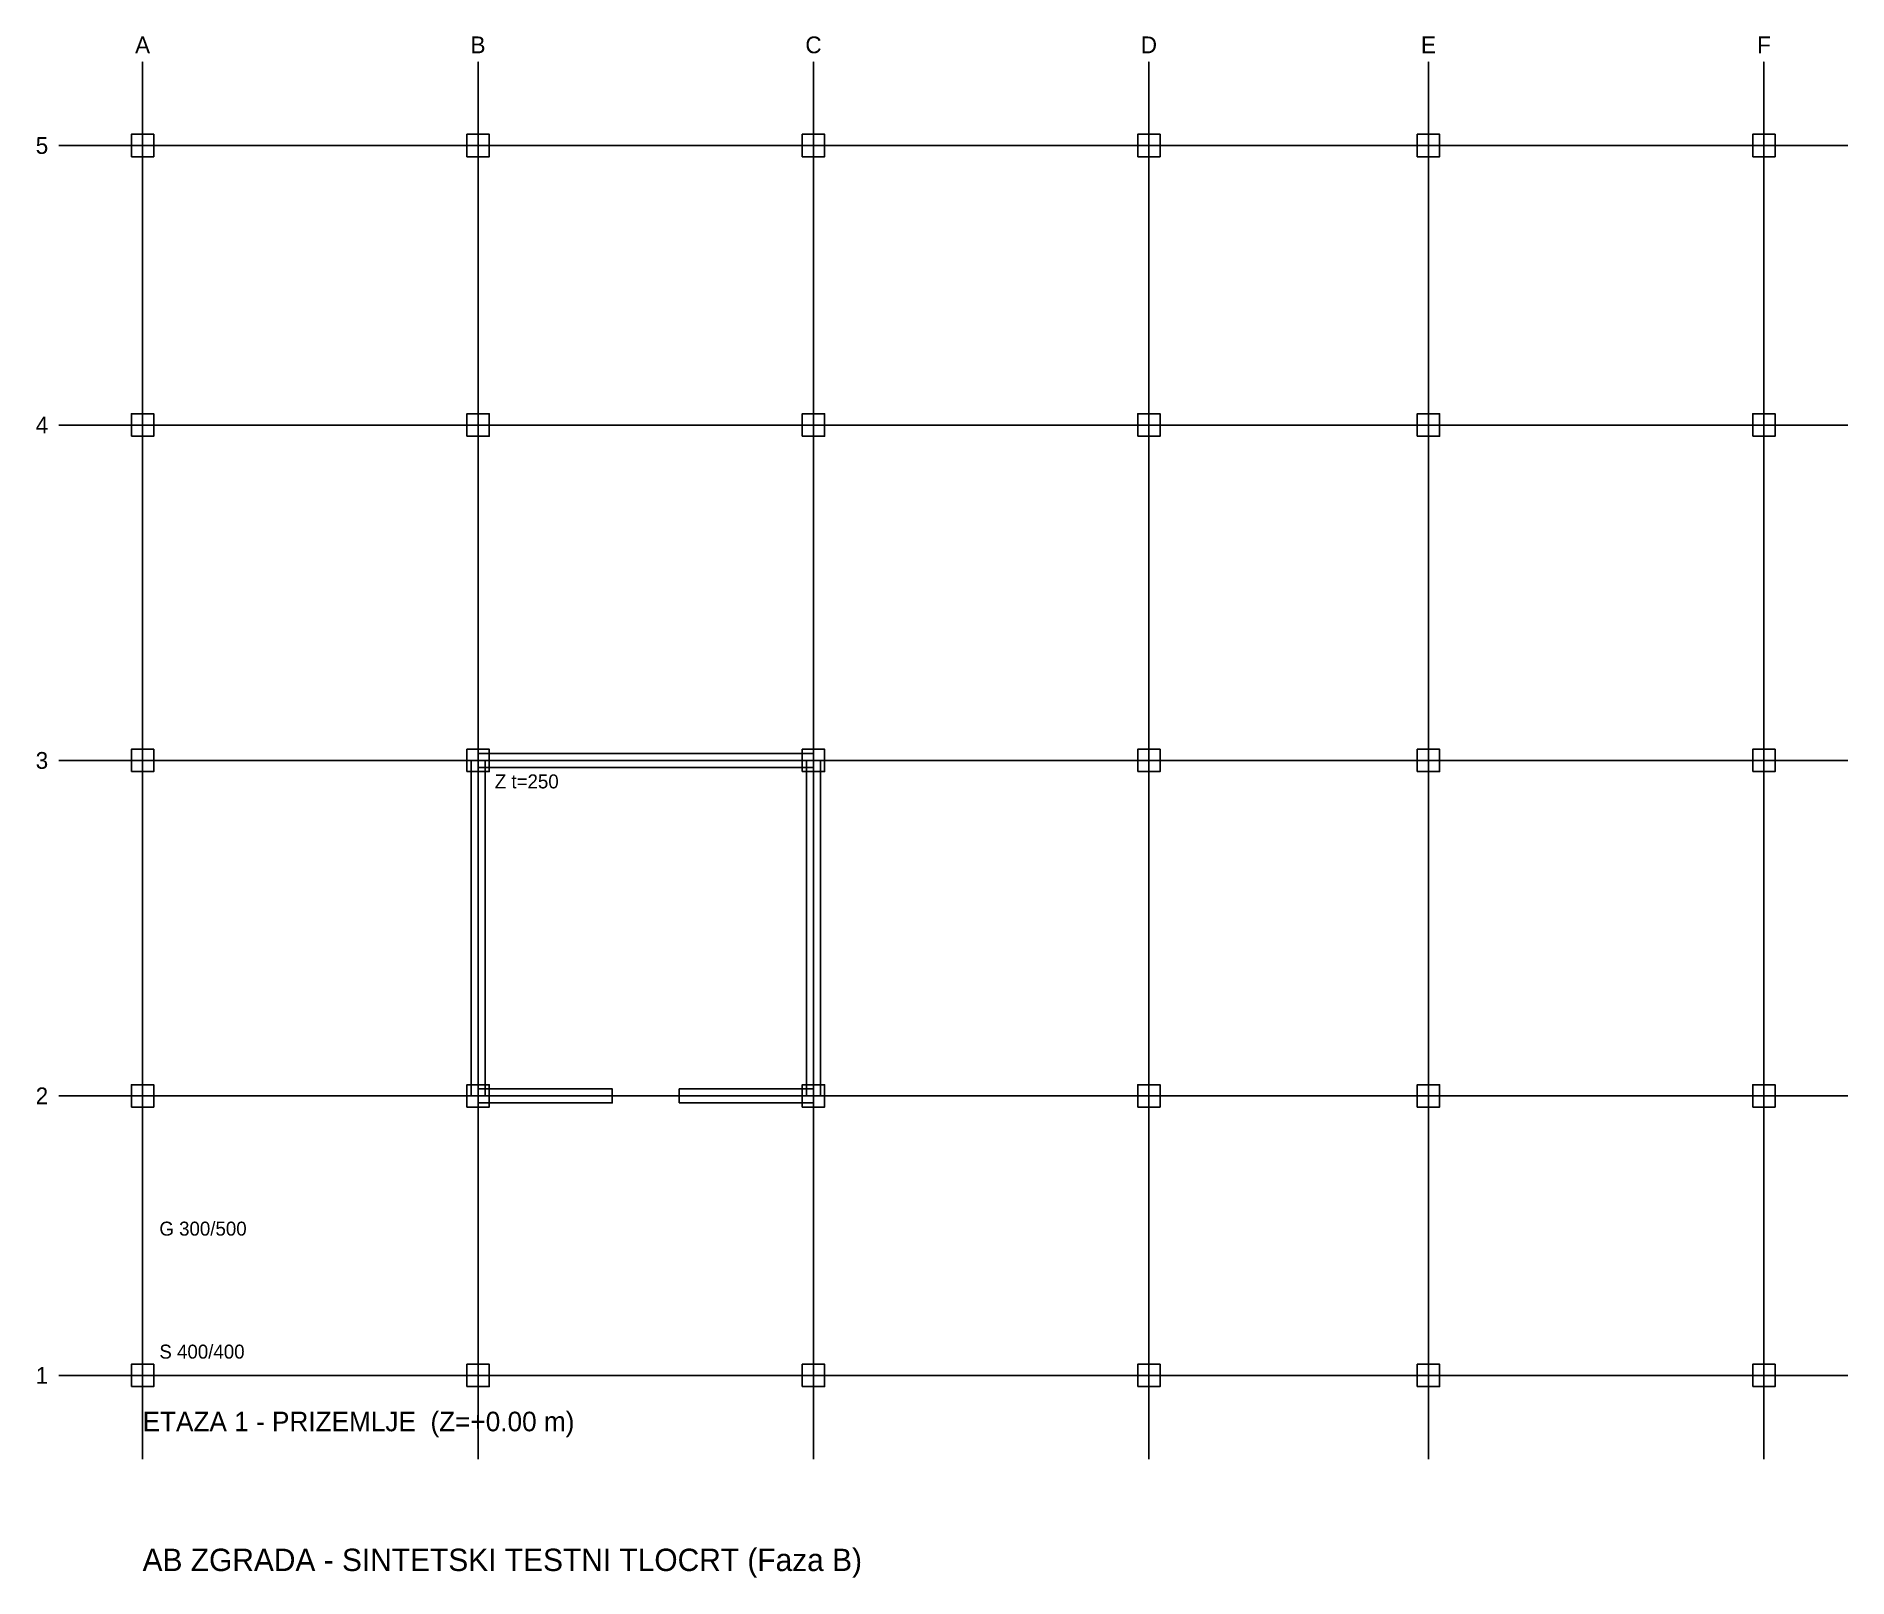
# Model space of a CAD drawing. Header units: millimetres. Extents: x -1902 to 141500, y -3620 to 23954.
# Drawn here: x -1902 to 30500, y -3620 to 23954 of the extents above; entities that cross this region are included whole.
import ezdxf
from ezdxf.enums import TextEntityAlignment as Align

# ---------------------------------------------------------------- set-up
doc = ezdxf.new("R2010")
doc.units = ezdxf.units.MM
doc.linetypes.add('DASHDOT', pattern=[3.556, 2.54, -0.508, 0, -0.508])
for name, color, linetype in [('GREDA', 3, 'Continuous'), ('KOTE', 2, 'Continuous'), ('OSI', 8, 'Continuous'), ('PLOCA', 4, 'Continuous'), ('STUP', 1, 'Continuous'), ('TEKST', 7, 'Continuous'), ('ZID', 5, 'Continuous')]:
    doc.layers.add(name, color=color, linetype=linetype)

msp = doc.modelspace()

# ---------------------------------------------------------------- texts
at = {"layer": 'KOTE'}
for s, p in [('Z t=250', (6300, 10500)), ('G 300/500', (300, 2500)), ('S 400/400', (300, 300))]:
    msp.add_text(s, height=250, dxfattribs=at).set_placement(p)
at = {"layer": 'OSI'}
for s, p in [('A', (0, 23800)), ('B', (6000, 23800)), ('C', (12000, 23800)), ('D', (18000, 23800)), ('E', (23000, 23800)), ('F', (29000, 23800)), ('5', (-1800, 22000)), ('4', (-1800, 17000)), ('3', (-1800, 11000)), ('2', (-1800, 5000)), ('1', (-1800, 0))]:
    msp.add_text(s, height=300, dxfattribs=at).set_placement(p, align=Align.MIDDLE_CENTER)
at = {"layer": 'TEKST'}
for s, height, p in [('ETAZA 1 - PRIZEMLJE  (Z=+0.00 m)', 350, (0, -1000)), ('AB ZGRADA - SINTETSKI TESTNI TLOCRT (Faza B)', 400, (0, -3500))]:
    msp.add_text(s, height=height, dxfattribs=at).set_placement(p)

# ---------------------------------------------------------------- linework, layer by layer
at = {"layer": 'GREDA'}
for p, q in [((0, 22000), (6000, 22000)), ((0, 17000), (0, 22000)), ((6000, 22000), (12000, 22000)), ((6000, 17000), (6000, 22000)), ((12000, 22000), (18000, 22000)), ((12000, 17000), (12000, 22000)), ((18000, 22000), (23000, 22000)), ((18000, 17000), (18000, 22000)), ((23000, 22000), (29000, 22000)), ((23000, 17000), (23000, 22000)), ((29000, 17000), (29000, 22000)), ((0, 17000), (6000, 17000)), ((0, 11000), (0, 17000)), ((6000, 17000), (12000, 17000)), ((6000, 11000), (6000, 17000)), ((12000, 17000), (18000, 17000)), ((12000, 11000), (12000, 17000)), ((18000, 17000), (23000, 17000)), ((18000, 11000), (18000, 17000)), ((23000, 17000), (29000, 17000)), ((23000, 11000), (23000, 17000)), ((29000, 11000), (29000, 17000)), ((0, 11000), (6000, 11000)), ((0, 5000), (0, 11000)), ((6000, 11000), (12000, 11000)), ((6000, 5000), (6000, 11000)), ((12000, 11000), (18000, 11000)), ((12000, 5000), (12000, 11000)), ((18000, 11000), (23000, 11000)), ((18000, 5000), (18000, 11000)), ((23000, 11000), (29000, 11000)), ((23000, 5000), (23000, 11000)), ((29000, 5000), (29000, 11000)), ((0, 5000), (6000, 5000)), ((0, 0), (0, 5000)), ((6000, 5000), (12000, 5000)), ((6000, 0), (6000, 5000)), ((12000, 5000), (18000, 5000)), ((12000, 0), (12000, 5000)), ((18000, 5000), (23000, 5000)), ((18000, 0), (18000, 5000)), ((23000, 5000), (29000, 5000)), ((23000, 0), (23000, 5000)), ((29000, 0), (29000, 5000)), ((0, 0), (6000, 0)), ((6000, 0), (12000, 0)), ((12000, 0), (18000, 0)), ((18000, 0), (23000, 0)), ((23000, 0), (29000, 0))]:
    msp.add_line(p, q, dxfattribs=at)
at = {"layer": 'OSI', "linetype": 'DASHDOT'}
for p, q in [((0, -1500), (0, 23500)), ((6000, -1500), (6000, 23500)), ((12000, -1500), (12000, 23500)), ((18000, -1500), (18000, 23500)), ((23000, -1500), (23000, 23500)), ((29000, -1500), (29000, 23500)), ((-1500, 22000), (30500, 22000)), ((-1500, 17000), (30500, 17000)), ((-1500, 11000), (30500, 11000)), ((-1500, 5000), (30500, 5000)), ((-1500, 0), (30500, 0))]:
    msp.add_line(p, q, dxfattribs=at)
at = {"layer": 'PLOCA'}
msp.add_lwpolyline([(0, 0), (29000, 0), (29000, 22000), (0, 22000)], close=True, dxfattribs=at)
at = {"layer": 'STUP'}
for points in [[(-200, 21800), (200, 21800), (200, 22200), (-200, 22200)], [(5800, 21800), (6200, 21800), (6200, 22200), (5800, 22200)], [(11800, 21800), (12200, 21800), (12200, 22200), (11800, 22200)], [(17800, 21800), (18200, 21800), (18200, 22200), (17800, 22200)], [(22800, 21800), (23200, 21800), (23200, 22200), (22800, 22200)], [(28800, 21800), (29200, 21800), (29200, 22200), (28800, 22200)], [(-200, 16800), (200, 16800), (200, 17200), (-200, 17200)], [(5800, 16800), (6200, 16800), (6200, 17200), (5800, 17200)], [(11800, 16800), (12200, 16800), (12200, 17200), (11800, 17200)], [(17800, 16800), (18200, 16800), (18200, 17200), (17800, 17200)], [(22800, 16800), (23200, 16800), (23200, 17200), (22800, 17200)], [(28800, 16800), (29200, 16800), (29200, 17200), (28800, 17200)], [(-200, 10800), (200, 10800), (200, 11200), (-200, 11200)], [(5800, 10800), (6200, 10800), (6200, 11200), (5800, 11200)], [(11800, 10800), (12200, 10800), (12200, 11200), (11800, 11200)], [(17800, 10800), (18200, 10800), (18200, 11200), (17800, 11200)], [(22800, 10800), (23200, 10800), (23200, 11200), (22800, 11200)], [(28800, 10800), (29200, 10800), (29200, 11200), (28800, 11200)], [(-200, 4800), (200, 4800), (200, 5200), (-200, 5200)], [(5800, 4800), (6200, 4800), (6200, 5200), (5800, 5200)], [(11800, 4800), (12200, 4800), (12200, 5200), (11800, 5200)], [(17800, 4800), (18200, 4800), (18200, 5200), (17800, 5200)], [(22800, 4800), (23200, 4800), (23200, 5200), (22800, 5200)], [(28800, 4800), (29200, 4800), (29200, 5200), (28800, 5200)], [(-200, -200), (200, -200), (200, 200), (-200, 200)], [(5800, -200), (6200, -200), (6200, 200), (5800, 200)], [(11800, -200), (12200, -200), (12200, 200), (11800, 200)], [(17800, -200), (18200, -200), (18200, 200), (17800, 200)], [(22800, -200), (23200, -200), (23200, 200), (22800, 200)], [(28800, -200), (29200, -200), (29200, 200), (28800, 200)]]:
    msp.add_lwpolyline(points, close=True, dxfattribs=at)
at = {"layer": 'ZID'}
for points in [[(6000, 10875), (12000, 10875), (12000, 11125), (6000, 11125)], [(5875, 5000), (6125, 5000), (6125, 11000), (5875, 11000)], [(11875, 5000), (12125, 5000), (12125, 11000), (11875, 11000)], [(6000, 4875), (8400, 4875), (8400, 5125), (6000, 5125)], [(9600, 4875), (12000, 4875), (12000, 5125), (9600, 5125)]]:
    msp.add_lwpolyline(points, close=True, dxfattribs=at)

msp.set_redraw_order([(e.dxf.handle, doc.entitydb.next_handle()) for e in msp.query("TEXT MTEXT ATTDEF DIMENSION ARC_DIMENSION")])  # texts and dimensions are drawn at this point

doc.saveas('drawing.dxf')
